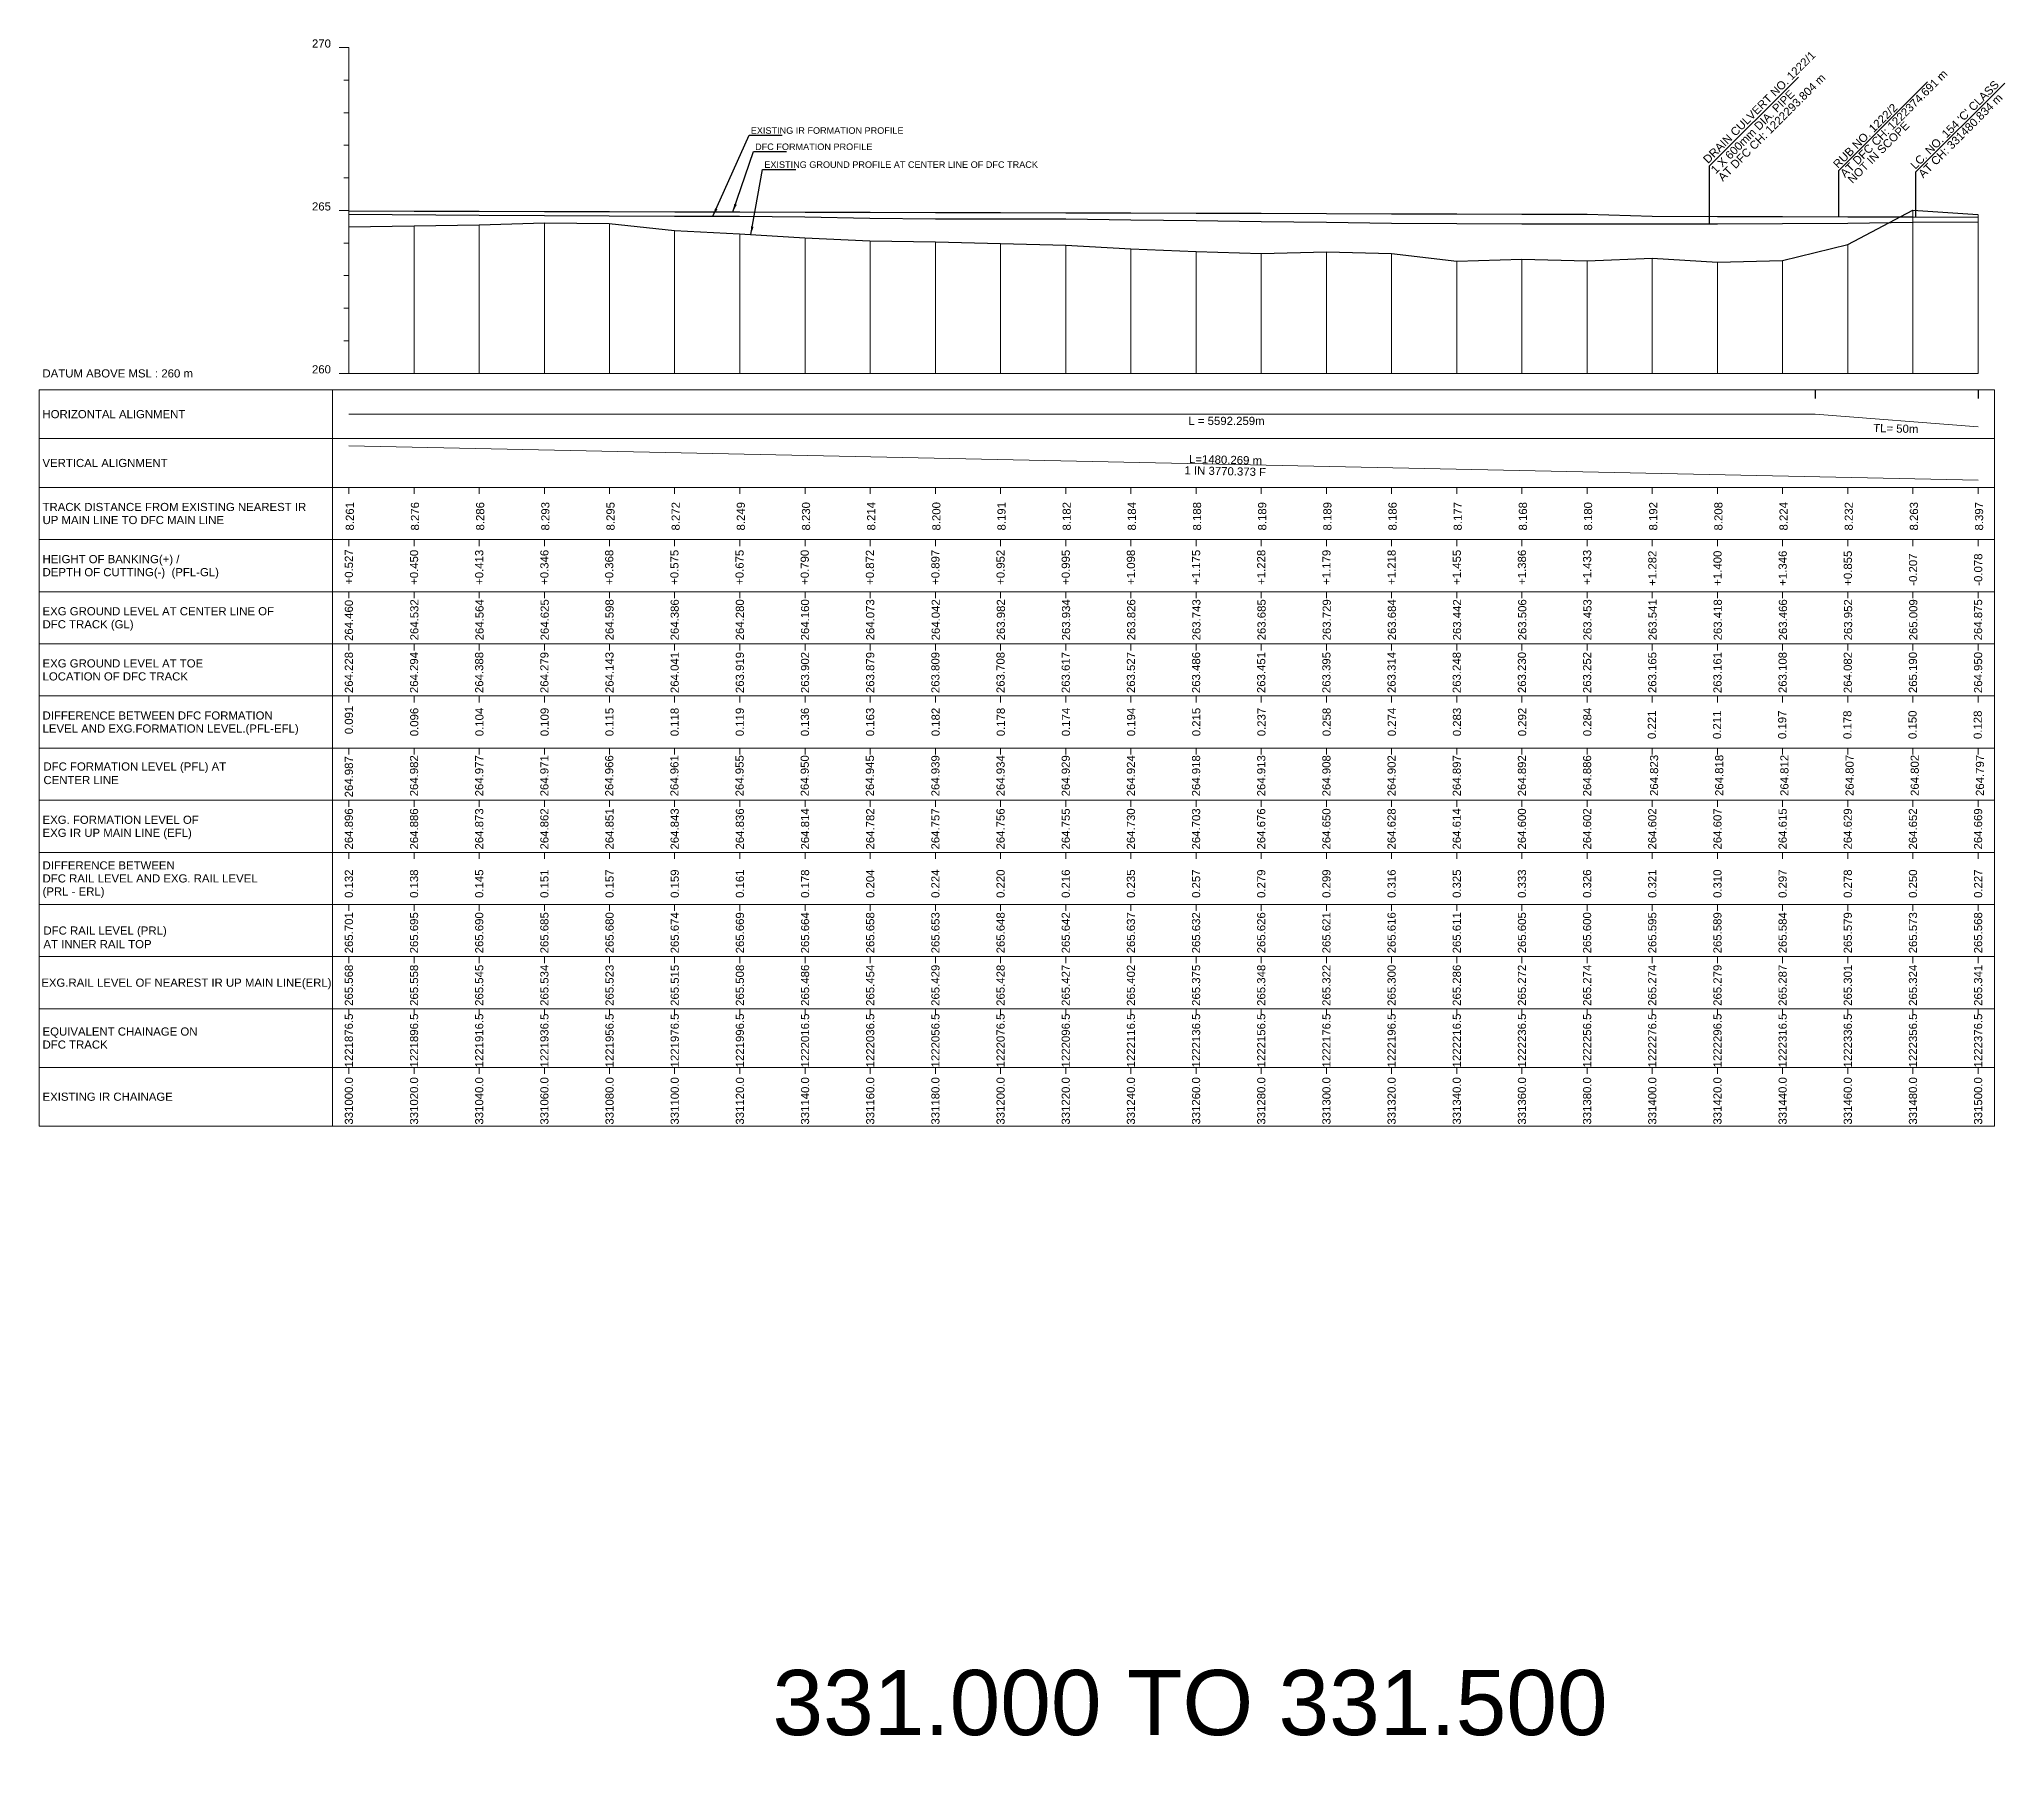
# Model space of a CAD drawing. Header units: metres. Extents: x -117481 to 30159, y 3176 to 3713.
# Drawn here: x 23905 to 24508, y 3176 to 3707 of the extents above; entities that cross this region are included whole.
import ezdxf
from ezdxf.enums import TextEntityAlignment as Align

# ---------------------------------------------------------------- set-up
doc = ezdxf.new("R2010")
doc.units = ezdxf.units.M
doc.header["$MEASUREMENT"] = 0
for name, color, linetype, lineweight in [('Horizontal Alignment', 7, 'Continuous', 0), ('LS CUT FILL', 10, 'Continuous', 0), ('LS DATUM', 7, 'Continuous', 0), ('LS DATUM X', 7, 'Continuous', 0), ('LS DATUM Y', 7, 'Continuous', 0), ('LS DIFF. EXG.RL & PRO. RL', 10, 'Continuous', 0), ('LS DIFF. PFL & EFL', 10, 'Continuous', 0), ('LS EXG FL', 7, 'Continuous', 0), ('LS EXG GL', 7, 'Continuous', 0), ('LS EXG GL AT PRO TOE', 7, 'Continuous', 0), ('LS EXG IR CH', 7, 'Continuous', 0), ('LS EXG RL', 7, 'Continuous', 0), ('LS EXG. FL', 7, 'Continuous', 0), ('LS EXG. GL', 7, 'Continuous', 0), ('LS EXG. GL AT PRO. TOE', 7, 'Continuous', 0), ('LS EXG. IR CH', 7, 'Continuous', 0), ('LS EXG. RL', 7, 'Continuous', 0), ('LS FRAME', 7, 'Continuous', 0), ('LS HORIZONTAL ALIGNMENT', 10, 'Continuous', 0), ('LS PFL-EFL', 10, 'Continuous', 0), ('LS PRL-ERL', 10, 'Continuous', 0), ('LS PRO FL', 10, 'Continuous', 0), ('LS PRO RAIL LEVEL', 10, 'Continuous', 0), ('LS PRO. CUT & FILL', 10, 'Continuous', 0), ('LS PRO. DFCC CH', 10, 'Continuous', 0), ('LS PRO. FL', 10, 'Continuous', 0), ('LS PRO. RL', 10, 'Continuous', 0), ('LS PROFILE EXG FL', 7, 'Continuous', 25), ('LS PROFILE EXG GL', 7, 'Continuous', 30), ('LS PROFILE PRO FL', 1, 'Continuous', 30), ('LS TICKS', 7, 'Continuous', 0), ("LS TRACK CENTER's", 10, 'Continuous', 0), ('LS VERTICAL ALIGNMENT', 10, 'Continuous', 0), ('Profile Existing GL', 7, 'Continuous', 0), ('Profile Fill', 7, 'Continuous', 0), ('Profile Grid', 7, 'Continuous', 0), ('Proposed Formation Level', 7, 'Continuous', 0)]:
    doc.layers.add(name, color=color, linetype=linetype, lineweight=lineweight)
for name, color, linetype in [('LS DRAIN CULVERT', 10, 'Continuous'), ("LS LC'S", 7, 'Continuous'), ('ref text', 3, 'Continuous')]:
    doc.layers.add(name, color=color, linetype=linetype)
doc.styles.get("Standard").update_dxf_attribs({"font": 'arial.ttf'})
doc.styles.add('Style-Arial', font='arial.ttf')
doc.styles.add('StyleArial', font='arial.ttf')
doc.dimstyles.get("Standard").update_dxf_attribs({"dimtxt": 5, "dimasz": 0.18, "dimexe": 0.18, "dimexo": 0.0625, "dimgap": 0.09, "dimtad": 0, "dimtih": 1, "dimtoh": 1, "dimdec": 4, "dimzin": 0, "dimdsep": 46, "dimtxsty": 'Standard', "dimcen": 0.09, "dimadec": 0, "dimazin": 0, "dimtfac": 1, "dimtdec": 4, "dimtofl": 0, "dimtmove": 0, "dimatfit": 3, "dimfxl": 1, "dimtolj": 1, "dimtzin": 0, "dimarcsym": 0})

msp = doc.modelspace()

# ---------------------------------------------------------------- texts
at = {"color": 1}
for s, p in [('0.221', (24401.12, 3492.06)), ('0.211', (24421.12, 3492.06)), ('0.197', (24441.12, 3492.06)), ('0.178', (24461.12, 3492.06)), ('0.150', (24481.12, 3492.06)), ('0.128', (24501.12, 3492.06)), ('264.823', (24401.8, 3474.58)), ('264.818', (24421.8, 3474.58)), ('264.812', (24441.8, 3474.58)), ('264.807', (24461.8, 3474.58)), ('264.802', (24481.8, 3474.58)), ('264.797', (24501.8, 3474.58))]:
    msp.add_text(s, height=2.5, rotation=90, dxfattribs=at).set_placement(p)
at = {"layer": 'Horizontal Alignment', "color": 1, "insert": (24269.33, 3589.69), "char_height": 2.5, "attachment_point": 5, "line_spacing_factor": 0.96, "style": 'Style-Arial'}
msp.add_mtext('L = 5592.259m', dxfattribs=at)
at = {"layer": 'LS CUT FILL', "lineweight": 0, "style": 'Style-Arial'}
msp.add_text('+0.527', height=2.5, rotation=90, dxfattribs=at).set_placement((24000, 3550.28), align=Align.MIDDLE_RIGHT)
at = {"layer": 'LS DATUM', "color": 7, "style": 'StyleArial'}
msp.add_text('DATUM ABOVE MSL : 260 m', height=2.5, rotation=0.00003, dxfattribs=at).set_placement((23905.97, 3604.28), align=Align.MIDDLE_LEFT)
at = {"layer": 'LS DATUM Y', "color": 7, "lineweight": 0, "style": 'Style-Arial'}
for s, p in [('270', (23994.5, 3704.28)), ('270', (23994.5, 3704.28)), ('265', (23994.5, 3654.28)), ('260', (23994.5, 3604.28))]:
    msp.add_text(s, height=2.5, dxfattribs=at).set_placement(p, align=Align.RIGHT)
at = {"layer": 'LS DIFF. EXG.RL & PRO. RL', "color": 10, "style": 'StyleArial'}
for s, p in [('DIFFERENCE BETWEEN ', (23906, 3453.28)), ('DFC RAIL LEVEL AND EXG. RAIL LEVEL ', (23906, 3449.28)), ('(PRL - ERL)', (23906, 3445.28))]:
    msp.add_text(s, height=2.5, rotation=0.00003, dxfattribs=at).set_placement(p, align=Align.MIDDLE_LEFT)
at = {"layer": 'LS DIFF. PFL & EFL', "color": 10, "style": 'StyleArial'}
for s, p in [('DIFFERENCE BETWEEN DFC FORMATION ', (23906, 3499.28)), ('LEVEL AND EXG.FORMATION LEVEL.(PFL-EFL)', (23906, 3495.28))]:
    msp.add_text(s, height=2.5, rotation=0.00003, dxfattribs=at).set_placement(p, align=Align.MIDDLE_LEFT)
at = {"layer": 'LS DRAIN CULVERT'}
for s, p in [('DRAIN CULVERT NO. 1222/1', (24417.11, 3668.51)), ('1 X 600mm DIA. PIPE', (24419.47, 3665.36)), ('AT DFC CH: 1222293.804 m', (24421.67, 3663.07))]:
    msp.add_text(s, height=2.5, rotation=44.95988, dxfattribs=at).set_placement(p)
at = {"layer": 'LS EXG FL', "style": 'StyleArial'}
for s, p in [('EXG. FORMATION LEVEL OF', (23906, 3467.28)), ('EXG IR UP MAIN LINE (EFL)', (23906, 3463.28))]:
    msp.add_text(s, height=2.5, rotation=0.00003, dxfattribs=at).set_placement(p, align=Align.MIDDLE_LEFT)
at = {"layer": 'LS EXG GL', "lineweight": 0, "style": 'Style-Arial'}
msp.add_text('264.460', height=2.5, rotation=90, dxfattribs=at).set_placement((24000, 3534.78), align=Align.MIDDLE_RIGHT)
at = {"layer": 'LS EXG GL AT PRO TOE', "color": 7, "style": 'StyleArial'}
for s, p in [('EXG GROUND LEVEL AT TOE', (23906, 3515.28)), ('LOCATION OF DFC TRACK', (23906, 3511.28))]:
    msp.add_text(s, height=2.5, rotation=0.00003, dxfattribs=at).set_placement(p, align=Align.MIDDLE_LEFT)
at = {"layer": 'LS EXG IR CH', "style": 'Style-Arial'}
for s, p in [('331000.0', (24000, 3388.28)), ('331020.0', (24020, 3388.28)), ('331040.0', (24040, 3388.28)), ('331060.0', (24060, 3388.28)), ('331080.0', (24080, 3388.28)), ('331100.0', (24100, 3388.28)), ('331120.0', (24120, 3388.28)), ('331140.0', (24140, 3388.28)), ('331160.0', (24160, 3388.28)), ('331180.0', (24180, 3388.28)), ('331200.0', (24200, 3388.28)), ('331220.0', (24220, 3388.28)), ('331240.0', (24240, 3388.28)), ('331260.0', (24260, 3388.28)), ('331280.0', (24280, 3388.28)), ('331300.0', (24300, 3388.28)), ('331320.0', (24320, 3388.28)), ('331340.0', (24340, 3388.28)), ('331360.0', (24360, 3388.28)), ('331380.0', (24380, 3388.28)), ('331400.0', (24400, 3388.28)), ('331420.0', (24420, 3388.28)), ('331440.0', (24440, 3388.28)), ('331460.0', (24460, 3388.28)), ('331480.0', (24480, 3388.28)), ('331500.0', (24500, 3388.28))]:
    msp.add_text(s, height=2.5, rotation=90, dxfattribs=at).set_placement(p, align=Align.MIDDLE_RIGHT)
at = {"layer": 'LS EXG RL', "style": 'Style-Arial'}
for s, p in [('265.568', (24000, 3422.78)), ('265.558', (24020, 3422.78)), ('265.545', (24040, 3422.78)), ('265.534', (24060, 3422.78)), ('265.523', (24080, 3422.78)), ('265.515', (24100, 3422.78)), ('265.508', (24120, 3422.78)), ('265.486', (24140, 3422.78)), ('265.454', (24160, 3422.78)), ('265.429', (24180, 3422.78)), ('265.428', (24200, 3422.78)), ('265.427', (24220, 3422.78)), ('265.402', (24240, 3422.78)), ('265.375', (24260, 3422.78)), ('265.348', (24280, 3422.78)), ('265.322', (24300, 3422.78)), ('265.300', (24320, 3422.78)), ('265.286', (24340, 3422.78)), ('265.272', (24360, 3422.78)), ('265.274', (24380, 3422.78)), ('265.274', (24400, 3422.78)), ('265.279', (24420, 3422.78)), ('265.287', (24440, 3422.78)), ('265.301', (24460, 3422.78)), ('265.324', (24480, 3422.78)), ('265.341', (24500, 3422.78))]:
    msp.add_text(s, height=2.5, rotation=90, dxfattribs=at).set_placement(p, align=Align.MIDDLE_RIGHT)
at = {"layer": 'LS EXG. FL'}
for s, p in [('264.896', (24000, 3470.78)), ('264.886', (24020, 3470.78)), ('264.873', (24040, 3470.78)), ('264.862', (24060, 3470.78)), ('264.851', (24079.98, 3470.78)), ('264.843', (24099.98, 3470.78)), ('264.836', (24119.98, 3470.78)), ('264.814', (24139.99, 3470.78)), ('264.782', (24159.99, 3470.78)), ('264.757', (24179.99, 3470.78)), ('264.756', (24199.99, 3470.78)), ('264.755', (24219.99, 3470.78)), ('264.730', (24240, 3470.78)), ('264.703', (24260, 3470.78)), ('264.676', (24279.99, 3470.78)), ('264.650', (24299.99, 3470.78)), ('264.628', (24319.99, 3470.78)), ('264.614', (24339.99, 3470.78)), ('264.600', (24359.99, 3470.78)), ('264.602', (24380, 3470.78)), ('264.602', (24400, 3470.78)), ('264.607', (24420, 3470.78)), ('264.615', (24440, 3470.78)), ('264.629', (24459.99, 3470.78)), ('264.652', (24479.99, 3470.78)), ('264.669', (24499.99, 3470.78))]:
    msp.add_text(s, height=2.5, rotation=90, dxfattribs=at).set_placement(p, align=Align.MIDDLE_RIGHT)
at = {"layer": 'LS EXG. GL', "color": 7, "style": 'StyleArial'}
for s, p in [('EXG GROUND LEVEL AT CENTER LINE OF ', (23906, 3531.28)), ('DFC TRACK (GL)', (23906, 3527.28))]:
    msp.add_text(s, height=2.5, rotation=0.00003, dxfattribs=at).set_placement(p, align=Align.MIDDLE_LEFT)
at = {"layer": 'LS EXG. GL AT PRO. TOE'}
for s, p in [('264.228', (24000, 3518.78)), ('264.294', (24020, 3518.78)), ('264.388', (24040, 3518.78)), ('264.279', (24060, 3518.78)), ('264.143', (24079.98, 3518.78)), ('264.041', (24099.98, 3518.78)), ('263.919', (24119.98, 3518.78)), ('263.902', (24139.99, 3518.78)), ('263.879', (24159.99, 3518.78)), ('263.809', (24179.99, 3518.78)), ('263.708', (24199.99, 3518.78)), ('263.617', (24219.99, 3518.78)), ('263.527', (24240, 3518.78)), ('263.486', (24260, 3518.78)), ('263.451', (24279.99, 3518.78)), ('263.395', (24299.99, 3518.78)), ('263.314', (24319.99, 3518.78)), ('263.248', (24339.99, 3518.78)), ('263.230', (24359.99, 3518.78)), ('263.252', (24380, 3518.78)), ('263.165', (24400, 3518.78)), ('263.161', (24420, 3518.78)), ('263.108', (24440, 3518.78)), ('264.082', (24459.99, 3518.78)), ('265.190', (24479.99, 3518.78)), ('264.950', (24499.99, 3518.78))]:
    msp.add_text(s, height=2.5, rotation=90, dxfattribs=at).set_placement(p, align=Align.MIDDLE_RIGHT)
at = {"layer": 'LS EXG. IR CH', "style": 'StyleArial'}
msp.add_text('EXISTING IR CHAINAGE', height=2.5, rotation=0.00003, dxfattribs=at).set_placement((23906, 3382.28), align=Align.MIDDLE_LEFT)
at = {"layer": 'LS EXG. RL', "style": 'StyleArial'}
msp.add_text('EXG.RAIL LEVEL OF NEAREST IR UP MAIN LINE(ERL)', height=2.5, rotation=0.00003, dxfattribs=at).set_placement((23905.61, 3417.28), align=Align.MIDDLE_LEFT)
at = {"layer": 'LS HORIZONTAL ALIGNMENT', "style": 'StyleArial'}
msp.add_text('HORIZONTAL ALIGNMENT', height=2.5, rotation=0.00003, dxfattribs=at).set_placement((23905.97, 3591.78), align=Align.MIDDLE_LEFT)
at = {"layer": 'LS HORIZONTAL ALIGNMENT', "lineweight": 0, "insert": (24474.73, 3587.35), "char_height": 2.5, "attachment_point": 5, "rotation": 358.55645, "line_spacing_factor": 0.6, "style": 'Style-Arial'}
msp.add_mtext('TL= 50m', dxfattribs=at)
at = {"layer": "LS LC'S", "color": 10, "lineweight": 13, "style": 'Style-Arial'}
for s, p in [('AT DFC CH: 1222374.691 m', (24459.15, 3664.25)), ('RUB NO. 1222/2', (24456.98, 3667.04))]:
    msp.add_text(s, height=2.5, rotation=45.02641, dxfattribs=at).set_placement(p)
at = {"layer": "LS LC'S", "lineweight": 13, "style": 'Style-Arial'}
for s, p in [("LC. NO. 154 'C' CLASS", (24480.72, 3666.73)), ('AT CH: 331480.834 m', (24483.16, 3664.07))]:
    msp.add_text(s, height=2.5, rotation=45.02641, dxfattribs=at).set_placement(p)
at = {"layer": "LS LC'S", "color": 5, "lineweight": 13, "style": 'Style-Arial'}
msp.add_text('NOT IN SCOPE', height=2.5, rotation=45.02641, dxfattribs=at).set_placement((24461.46, 3662.4))
at = {"layer": 'LS PFL-EFL'}
msp.add_text('0.091', height=2.5, rotation=90, dxfattribs=at).set_placement((24000, 3502.28), align=Align.MIDDLE_RIGHT)
for s, p in [('0.096', (24021.31, 3492.91)), ('0.104', (24041.31, 3492.91)), ('0.109', (24061.31, 3492.91)), ('0.115', (24081.21, 3492.91)), ('0.118', (24101.21, 3492.91)), ('0.119', (24121.21, 3492.91)), ('0.136', (24141.21, 3492.91)), ('0.163', (24161.21, 3492.91)), ('0.182', (24181.31, 3492.91)), ('0.178', (24201.31, 3492.91)), ('0.174', (24221.31, 3492.91)), ('0.194', (24241.31, 3492.91)), ('0.215', (24261.31, 3492.91)), ('0.237', (24281.31, 3492.91)), ('0.258', (24301.31, 3492.91)), ('0.274', (24321.31, 3492.91)), ('0.283', (24341.31, 3492.91)), ('0.292', (24361.31, 3492.91)), ('0.284', (24381.31, 3492.91))]:
    msp.add_text(s, height=2.5, rotation=90, dxfattribs=at).set_placement(p)
at = {"layer": 'LS PRL-ERL'}
for s, p in [('0.132', (24001.25, 3443.28)), ('0.138', (24021.25, 3443.28)), ('0.145', (24041.25, 3443.28)), ('0.151', (24061.25, 3443.28)), ('0.157', (24081.25, 3443.28)), ('0.159', (24101.25, 3443.28)), ('0.161', (24121.25, 3443.28)), ('0.178', (24141.25, 3443.28)), ('0.204', (24161.25, 3443.28)), ('0.224', (24181.25, 3443.28)), ('0.220', (24201.25, 3443.28)), ('0.216', (24221.25, 3443.28)), ('0.235', (24241.25, 3443.28)), ('0.257', (24261.25, 3443.28)), ('0.279', (24281.25, 3443.28)), ('0.299', (24301.25, 3443.28)), ('0.316', (24321.25, 3443.28)), ('0.325', (24341.25, 3443.28)), ('0.333', (24361.25, 3443.28)), ('0.326', (24381.25, 3443.28)), ('0.321', (24401.25, 3443.28)), ('0.310', (24421.25, 3443.28)), ('0.297', (24441.25, 3443.28)), ('0.278', (24461.25, 3443.28)), ('0.250', (24481.25, 3443.28)), ('0.227', (24501.25, 3443.28))]:
    msp.add_text(s, height=2.5, rotation=90, dxfattribs=at).set_placement(p)
at = {"layer": 'LS PRO FL', "lineweight": 0, "style": 'Style-Arial'}
msp.add_text('264.987', height=2.5, rotation=90, dxfattribs=at).set_placement((24000, 3486.78), align=Align.MIDDLE_RIGHT)
at = {"layer": 'LS PRO RAIL LEVEL'}
for s, p in [('265.701', (24001.25, 3426.28)), ('265.695', (24021.25, 3426.28)), ('265.690', (24041.25, 3426.28)), ('265.685', (24061.25, 3426.28)), ('265.680', (24081.25, 3426.28)), ('265.674', (24101.25, 3426.28)), ('265.669', (24121.25, 3426.28)), ('265.664', (24141.25, 3426.28)), ('265.658', (24161.25, 3426.28)), ('265.653', (24181.25, 3426.28)), ('265.648', (24201.25, 3426.28)), ('265.642', (24221.25, 3426.28)), ('265.637', (24241.25, 3426.28)), ('265.632', (24261.25, 3426.28)), ('265.626', (24281.25, 3426.28)), ('265.621', (24301.25, 3426.28)), ('265.616', (24321.25, 3426.28)), ('265.611', (24341.25, 3426.28)), ('265.605', (24361.25, 3426.28)), ('265.600', (24381.25, 3426.28)), ('265.595', (24401.25, 3426.28)), ('265.589', (24421.25, 3426.28)), ('265.584', (24441.25, 3426.28)), ('265.579', (24461.25, 3426.28)), ('265.573', (24481.25, 3426.28)), ('265.568', (24501.25, 3426.28))]:
    msp.add_text(s, height=2.5, rotation=90, dxfattribs=at).set_placement(p)
at = {"layer": 'LS PRO. CUT & FILL', "color": 10, "style": 'StyleArial'}
for s, p in [('HEIGHT OF BANKING(+) /', (23906, 3547.28)), ('DEPTH OF CUTTING(-)  (PFL-GL)', (23906, 3543.28))]:
    msp.add_text(s, height=2.5, rotation=0.00003, dxfattribs=at).set_placement(p, align=Align.MIDDLE_LEFT)
at = {"layer": 'LS PRO. DFCC CH', "color": 10, "style": 'Style-Arial'}
for s, p in [('EQUIVALENT CHAINAGE ON ', (23906, 3402.28)), ('DFC TRACK', (23906, 3398.28))]:
    msp.add_text(s, height=2.5, rotation=0.00003, dxfattribs=at).set_placement(p, align=Align.MIDDLE_LEFT)
at = {"layer": 'LS PRO. DFCC CH'}
for s, p in [('1221876.5', (24001.25, 3391.28)), ('1221896.5', (24021.25, 3391.28)), ('1221916.5', (24041.25, 3391.28)), ('1221936.5', (24061.25, 3391.28)), ('1221956.5', (24081.25, 3391.28)), ('1221976.5', (24101.25, 3391.28)), ('1221996.5', (24121.25, 3391.28)), ('1222016.5', (24141.25, 3391.28)), ('1222036.5', (24161.25, 3391.28)), ('1222056.5', (24181.25, 3391.28)), ('1222076.5', (24201.25, 3391.28)), ('1222096.5', (24221.25, 3391.28)), ('1222116.5', (24241.25, 3391.28)), ('1222136.5', (24261.25, 3391.28)), ('1222156.5', (24281.25, 3391.28)), ('1222176.5', (24301.25, 3391.28)), ('1222196.5', (24321.25, 3391.28)), ('1222216.5', (24341.25, 3391.28)), ('1222236.5', (24361.25, 3391.28)), ('1222256.5', (24381.25, 3391.28)), ('1222276.5', (24401.25, 3391.28)), ('1222296.5', (24421.25, 3391.28)), ('1222316.5', (24441.25, 3391.28)), ('1222336.5', (24461.25, 3391.28)), ('1222356.5', (24481.25, 3391.28)), ('1222376.5', (24501.25, 3391.28))]:
    msp.add_text(s, height=2.5, rotation=90, dxfattribs=at).set_placement(p)
at = {"layer": 'LS PRO. FL', "color": 10, "insert": (23906.27, 3484.89), "char_height": 2.5, "width": 61.4311, "attachment_point": 1, "rotation": 0.00003, "style": 'StyleArial'}
msp.add_mtext('DFC FORMATION LEVEL (PFL) AT CENTER LINE ', dxfattribs=at)
at = {"layer": 'LS PRO. RL', "color": 10, "insert": (23906.27, 3434.53), "char_height": 2.5, "width": 47.5918, "attachment_point": 1, "rotation": 0.00003, "style": 'StyleArial'}
msp.add_mtext('DFC RAIL LEVEL (PRL)\\PAT INNER RAIL TOP', dxfattribs=at)
at = {"layer": 'LS PROFILE EXG FL', "color": 7, "linetype": 'Continuous', "lineweight": 0, "style": 'Style-Arial'}
msp.add_text('EXISTING IR FORMATION PROFILE', height=2, dxfattribs=at).set_placement((24123.34, 3677.82))
at = {"layer": 'LS PROFILE EXG GL', "color": 7, "lineweight": 0, "style": 'Style-Arial'}
msp.add_text('EXISTING GROUND PROFILE AT CENTER LINE OF DFC TRACK', height=2, dxfattribs=at).set_placement((24127.49, 3667.36, 0))
at = {"layer": 'LS PROFILE PRO FL', "style": 'Style-Arial'}
msp.add_text(' DFC FORMATION PROFILE', height=2, dxfattribs=at).set_placement((24123.89, 3672.84, 0))
at = {"layer": "LS TRACK CENTER's", "color": 10, "style": 'StyleArial'}
for s, p in [('TRACK DISTANCE FROM EXISTING NEAREST IR ', (23906, 3563.28)), ('UP MAIN LINE TO DFC MAIN LINE', (23906, 3559.28))]:
    msp.add_text(s, height=2.5, rotation=0.00003, dxfattribs=at).set_placement(p, align=Align.MIDDLE_LEFT)
at = {"layer": 'LS VERTICAL ALIGNMENT', "style": 'StyleArial'}
msp.add_text('VERTICAL ALIGNMENT', height=2.5, rotation=0.00003, dxfattribs=at).set_placement((23905.97, 3576.78), align=Align.MIDDLE_LEFT)
at = {"layer": 'LS VERTICAL ALIGNMENT', "lineweight": 0, "insert": (24269, 3576.01), "char_height": 2.5, "attachment_point": 5, "rotation": 358.70226, "line_spacing_factor": 0.84, "style": 'Style-Arial'}
msp.add_mtext('L=1480.269 m\\P1 IN 3770.373 F', dxfattribs=at)
at = {"layer": 'Profile Existing GL', "color": 7, "style": 'Style-Arial'}
for s, p in [('264.532', (24020.09, 3528.65)), ('264.564', (24040.09, 3528.65)), ('264.625', (24060.09, 3528.65)), ('264.598', (24079.99, 3528.65)), ('264.386', (24099.99, 3528.65)), ('264.280', (24119.99, 3528.65)), ('264.160', (24139.99, 3528.65)), ('264.073', (24159.99, 3528.65)), ('264.042', (24180.09, 3528.65)), ('263.982', (24200.09, 3528.65)), ('263.934', (24220.09, 3528.65)), ('263.826', (24240.09, 3528.65)), ('263.743', (24260.09, 3528.65)), ('263.685', (24280.09, 3528.65)), ('263.729', (24300.09, 3528.65)), ('263.684', (24320.09, 3528.65)), ('263.442', (24340.09, 3528.65)), ('263.506', (24360.09, 3528.65)), ('263.453', (24380.09, 3528.65)), ('263.541', (24400.09, 3528.65)), ('263.418', (24420.09, 3528.65)), ('263.466', (24440.09, 3528.65)), ('263.952', (24460.09, 3528.65)), ('265.009', (24480.09, 3528.65)), ('264.875', (24499.99, 3528.65))]:
    msp.add_text(s, height=2.5, rotation=90, dxfattribs=at).set_placement(p, align=Align.MIDDLE_CENTER)
at = {"layer": 'Profile Fill', "color": 1, "style": 'Style-Arial'}
for s, p in [('+0.450', (24020, 3544.75)), ('+0.413', (24040, 3544.75)), ('+0.346', (24060, 3544.75)), ('+0.368', (24079.9, 3544.75)), ('+0.575', (24099.9, 3544.75)), ('+0.675', (24119.9, 3544.75)), ('+0.790', (24139.9, 3544.75)), ('+0.872', (24159.9, 3544.75)), ('+0.897', (24180, 3544.75)), ('+0.952', (24200, 3544.75)), ('+0.995', (24220, 3544.75)), ('+1.098', (24240, 3544.75)), ('+1.175', (24260, 3544.75)), ('+1.228', (24280, 3544.75)), ('+1.179', (24300, 3544.75)), ('+1.218', (24320, 3544.75)), ('+1.455', (24340, 3544.75)), ('+1.386', (24360, 3544.75)), ('+1.433', (24380, 3544.75))]:
    msp.add_text(s, height=2.5, rotation=90, dxfattribs=at).set_placement(p, align=Align.MIDDLE_CENTER)
for s, p in [('+1.282', (24401.27, 3539.1)), ('+1.400', (24421.27, 3539.1)), ('+1.346', (24441.27, 3539.1)), ('+0.855', (24461.27, 3539.1)), ('-0.207', (24481.27, 3539.1)), ('-0.078', (24501.27, 3539.1))]:
    msp.add_text(s, height=2.5, rotation=90, dxfattribs=at).set_placement(p)
at = {"layer": 'Proposed Formation Level', "color": 1, "style": 'Style-Arial'}
for s, p in [('264.982', (24020, 3480.78)), ('264.977', (24040, 3480.78)), ('264.971', (24060, 3480.78)), ('264.966', (24079.9, 3480.78)), ('264.961', (24099.9, 3480.78)), ('264.955', (24119.9, 3480.78)), ('264.950', (24139.9, 3480.78)), ('264.945', (24159.9, 3480.78)), ('264.939', (24180, 3480.78)), ('264.934', (24200, 3480.78)), ('264.929', (24220, 3480.78)), ('264.924', (24240, 3480.78)), ('264.918', (24260, 3480.78)), ('264.913', (24280, 3480.78)), ('264.908', (24300, 3480.78)), ('264.902', (24320, 3480.78)), ('264.897', (24340, 3480.78)), ('264.892', (24360, 3480.78)), ('264.886', (24380, 3480.78))]:
    msp.add_text(s, height=2.5, rotation=90, dxfattribs=at).set_placement(p, align=Align.MIDDLE_CENTER)
at = {"layer": 'ref text', "color": 3, "insert": (24130, 3186.05), "char_height": 20, "width": 256.3165, "attachment_point": 7, "bg_fill": 3, "box_fill_scale": 1.5, "bg_fill_color": 256, "bg_fill_transparency": 0}
msp.add_mtext('331.000 TO 331.500', dxfattribs=at)

# ---------------------------------------------------------------- blocks, each defined once
blk = doc.blocks.new('A$C0b953af1')
at = {"color": 1}
for s, p in [('8.261', (0, 0)), ('8.276', (20, 0)), ('8.286', (40, 0)), ('8.293', (60, 0)), ('8.295', (80, 0)), ('8.272', (100, 0)), ('8.249', (120, 0)), ('8.230', (140, 0)), ('8.214', (160, 0)), ('8.200', (180, 0)), ('8.191', (200, 0)), ('8.182', (220, 0)), ('8.184', (240, 0)), ('8.188', (260, 0)), ('8.189', (280, 0)), ('8.189', (300, 0)), ('8.186', (320, 0)), ('8.177', (340, 0)), ('8.168', (360, 0)), ('8.180', (380, 0)), ('8.192', (400, 0)), ('8.208', (420, 0)), ('8.224', (440, 0)), ('8.232', (460, 0)), ('8.263', (480, 0)), ('8.397', (500, 0))]:
    blk.add_text(s, height=2.5, rotation=90, dxfattribs=at).set_placement(p)

# ---------------------------------------------------------------- linework, layer by layer
at = {"color": 0}
for p, q in [((24450, 3599.28), (24450, 3596.54)), ((24499.99, 3599.28), (24499.99, 3596.54))]:
    msp.add_line(p, q, dxfattribs=at)
for points in [[(24484.46, 3693.78), (24457.13, 3666.45), (24457.13, 3652.36)], [(24508.15, 3693.36), (24480.82, 3666.04), (24480.82, 3652.3)]]:
    msp.add_lwpolyline(points)
at = {"color": 0, "lineweight": 30}
msp.add_lwpolyline([(24000, 3649.28), (24040, 3649.92), (24060, 3650.53), (24079.9, 3650.26), (24099.9, 3648.14), (24119.9, 3647.08), (24139.9, 3645.88), (24159.9, 3645.01), (24180, 3644.7), (24200, 3644.1), (24220, 3643.62), (24240, 3642.54), (24260, 3641.71), (24280, 3641.13), (24300, 3641.57), (24320, 3641.12), (24340, 3638.7), (24360, 3639.34), (24380, 3638.81), (24400, 3639.69), (24420, 3638.46), (24440, 3638.94), (24460, 3643.8), (24480, 3654.37), (24499.9, 3653.03)], dxfattribs=at)
at = {"color": 1, "lineweight": 30}
msp.add_lwpolyline([(24000, 3654.15), (24020, 3654.1), (24040, 3654.05), (24060, 3653.99), (24080, 3653.94), (24100, 3653.89), (24120, 3653.83), (24140, 3653.78), (24160, 3653.73), (24180, 3653.67), (24200, 3653.62), (24220, 3653.57), (24240, 3653.52), (24260, 3653.46), (24280, 3653.41), (24300, 3653.36), (24320, 3653.3), (24340, 3653.25), (24360, 3653.2), (24380, 3653.14), (24400, 3652.51), (24420, 3652.46), (24440, 3652.4), (24460, 3652.35), (24480, 3652.3), (24500, 3652.25)], dxfattribs=at)
at = {"color": 0, "lineweight": 25}
msp.add_lwpolyline([(24000, 3653.14), (24040, 3652.88), (24060, 3652.77), (24079.9, 3652.66), (24099.9, 3652.58), (24119.9, 3652.51), (24139.9, 3652.29), (24159.9, 3651.97), (24180, 3651.72), (24200, 3651.71), (24220, 3651.7), (24240, 3651.45), (24260, 3651.18), (24280, 3650.91), (24300, 3650.65), (24320, 3650.43), (24340, 3650.29), (24360, 3650.15), (24380, 3650.17), (24400, 3650.17), (24420, 3650.22), (24440, 3650.3), (24460, 3650.44), (24480, 3650.67), (24499.9, 3650.84)], dxfattribs=at)
at = {"layer": 'LS DATUM X', "color": 7, "linetype": 'Continuous', "lineweight": 0}
msp.add_line((24000, 3604.28), (24499.99, 3604.28), dxfattribs=at)
at = {"layer": 'LS DATUM Y', "color": 7, "linetype": 'Continuous', "lineweight": 0}
for p, q in [((23997, 3704.28), (24000, 3704.28)), ((23997, 3704.28), (24000, 3704.28)), ((24000, 3604.28), (24000, 3704.28)), ((23998.5, 3694.28), (24000, 3694.28)), ((23998.5, 3684.28), (24000, 3684.28)), ((23998.5, 3674.28), (24000, 3674.28)), ((23998.5, 3664.28), (24000, 3664.28)), ((23997, 3654.28), (24000, 3654.28)), ((23998.5, 3644.28), (24000, 3644.28)), ((23998.5, 3634.28), (24000, 3634.28)), ((23998.5, 3624.28), (24000, 3624.28)), ((23998.5, 3614.28), (24000, 3614.28)), ((23997, 3604.28), (24000, 3604.28))]:
    msp.add_line(p, q, dxfattribs=at)
at = {"layer": 'LS DRAIN CULVERT'}
msp.add_lwpolyline([(24444.83, 3695.23), (24417.5, 3667.91), (24417.5, 3650.13)], dxfattribs=at)
at = {"layer": 'LS FRAME'}
for points in [[(23995, 3373.28), (23905, 3373.28), (23905, 3599.28)], [(23905, 3599.28), (23995, 3599.28)], [(23995, 3584.28), (23905, 3584.28)], [(23995, 3569.28), (23905, 3569.28)], [(23995, 3553.28), (23905, 3553.28)], [(23905, 3553.28), (23995, 3553.28)], [(23995, 3537.28), (23905, 3537.28)], [(23905, 3537.28), (23995, 3537.28)], [(23995, 3521.28), (23905, 3521.28)], [(23905, 3521.28), (23995, 3521.28)], [(23995, 3505.28), (23905, 3505.28)], [(23995, 3489.28), (23905, 3489.28)], [(23905, 3489.28), (23995, 3489.28)], [(23995, 3473.28), (23905, 3473.28)], [(23905, 3473.28), (23995, 3473.28)], [(23995, 3457.28), (23905, 3457.28)], [(23905, 3457.28), (23995, 3457.28)], [(23995, 3441.28), (23905, 3441.28)], [(23905, 3441.28), (23995, 3441.28)], [(23995, 3425.28), (23905, 3425.28)], [(23995, 3409.28), (23905, 3409.28)], [(23995, 3391.28), (23905, 3391.28)]]:
    msp.add_lwpolyline(points, dxfattribs=at)
at = {"layer": 'LS FRAME', "color": 7, "linetype": 'Continuous', "lineweight": 0, "flags": 128}
for points in [[(23995, 3584.28), (24504.99, 3584.28), (24504.99, 3599.28), (23995, 3599.28), (23995, 3584.28)], [(23995, 3569.28), (24504.99, 3569.28), (24504.99, 3584.28), (23995, 3584.28), (23995, 3569.28)], [(23995, 3553.28), (24504.99, 3553.28), (24504.99, 3569.28), (23995, 3569.28), (23995, 3553.28)], [(23995, 3537.28), (24504.99, 3537.28), (24504.99, 3553.28), (23995, 3553.28), (23995, 3537.28)], [(23995, 3521.28), (24504.99, 3521.28), (24504.99, 3537.28), (23995, 3537.28), (23995, 3521.28)], [(23995, 3505.28), (24504.99, 3505.28), (24504.99, 3521.28), (23995, 3521.28), (23995, 3505.28)], [(23995, 3489.28), (24504.99, 3489.28), (24504.99, 3505.28), (23995, 3505.28), (23995, 3489.28)], [(23995, 3473.28), (24504.99, 3473.28), (24504.99, 3489.28), (23995, 3489.28), (23995, 3473.28)], [(23995, 3457.28), (24504.99, 3457.28), (24504.99, 3473.28), (23995, 3473.28), (23995, 3457.28)], [(23995, 3441.28), (24504.99, 3441.28), (24504.99, 3457.28), (23995, 3457.28), (23995, 3441.28)], [(23995, 3425.28), (24504.99, 3425.28), (24504.99, 3441.28), (23995, 3441.28), (23995, 3425.28)], [(23995, 3409.28), (24504.99, 3409.28), (24504.99, 3425.28), (23995, 3425.28), (23995, 3409.28)], [(23995, 3391.28), (24504.99, 3391.28), (24504.99, 3409.28), (23995, 3409.28), (23995, 3391.28)], [(23995, 3373.28), (24504.99, 3373.28), (24504.99, 3391.28), (23995, 3391.28), (23995, 3373.28)]]:
    msp.add_lwpolyline(points, close=True, dxfattribs=at)
at = {"layer": 'LS FRAME', "color": 7, "linetype": 'Continuous', "lineweight": 0}
msp.add_3dface([(23995, 3505.28), (23915, 3505.28), (23915, 3505.28)], dxfattribs=at)
at = {"layer": 'LS HORIZONTAL ALIGNMENT', "lineweight": 0, "flags": 128}
msp.add_lwpolyline([(24000, 3591.78), (24450, 3591.78), (24499.99, 3587.83)], dxfattribs=at)
at = {"layer": 'LS TICKS', "color": 7, "linetype": 'Continuous', "lineweight": 0, "flags": 128}
for points in [[(24000, 3567.28), (24000, 3569.28)], [(24020, 3567.28), (24020, 3569.28)], [(24040, 3567.28), (24040, 3569.28)], [(24060, 3567.28), (24060, 3569.28)], [(24079.98, 3567.28), (24079.98, 3569.28)], [(24099.98, 3567.28), (24099.98, 3569.28)], [(24119.98, 3567.28), (24119.98, 3569.28)], [(24139.99, 3567.28), (24139.99, 3569.28)], [(24159.99, 3567.28), (24159.99, 3569.28)], [(24179.99, 3567.28), (24179.99, 3569.28)], [(24199.99, 3567.28), (24199.99, 3569.28)], [(24219.99, 3567.28), (24219.99, 3569.28)], [(24240, 3567.28), (24240, 3569.28)], [(24260, 3567.28), (24260, 3569.28)], [(24279.99, 3567.28), (24279.99, 3569.28)], [(24299.99, 3567.28), (24299.99, 3569.28)], [(24319.99, 3567.28), (24319.99, 3569.28)], [(24339.99, 3567.28), (24339.99, 3569.28)], [(24359.99, 3567.28), (24359.99, 3569.28)], [(24380, 3567.28), (24380, 3569.28)], [(24400, 3567.28), (24400, 3569.28)], [(24420, 3567.28), (24420, 3569.28)], [(24440, 3567.28), (24440, 3569.28)], [(24459.99, 3567.28), (24459.99, 3569.28)], [(24479.99, 3567.28), (24479.99, 3569.28)], [(24499.99, 3567.28), (24499.99, 3569.28)], [(24000, 3551.28), (24000, 3553.28)], [(24020, 3551.28), (24020, 3553.28)], [(24040, 3551.28), (24040, 3553.28)], [(24060, 3551.28), (24060, 3553.28)], [(24079.98, 3551.28), (24079.98, 3553.28)], [(24099.98, 3551.28), (24099.98, 3553.28)], [(24119.98, 3551.28), (24119.98, 3553.28)], [(24139.99, 3551.28), (24139.99, 3553.28)], [(24159.99, 3551.28), (24159.99, 3553.28)], [(24179.99, 3551.28), (24179.99, 3553.28)], [(24199.99, 3551.28), (24199.99, 3553.28)], [(24219.99, 3551.28), (24219.99, 3553.28)], [(24240, 3551.28), (24240, 3553.28)], [(24260, 3551.28), (24260, 3553.28)], [(24279.99, 3551.28), (24279.99, 3553.28)], [(24299.99, 3551.28), (24299.99, 3553.28)], [(24319.99, 3551.28), (24319.99, 3553.28)], [(24339.99, 3551.28), (24339.99, 3553.28)], [(24359.99, 3551.28), (24359.99, 3553.28)], [(24380, 3551.28), (24380, 3553.28)], [(24400, 3551.28), (24400, 3553.28)], [(24420, 3551.28), (24420, 3553.28)], [(24440, 3551.28), (24440, 3553.28)], [(24459.99, 3551.28), (24459.99, 3553.28)], [(24479.99, 3551.28), (24479.99, 3553.28)], [(24499.99, 3551.28), (24499.99, 3553.28)], [(24000, 3535.28), (24000, 3537.28)], [(24020, 3535.28), (24020, 3537.28)], [(24040, 3535.28), (24040, 3537.28)], [(24060, 3535.28), (24060, 3537.28)], [(24079.98, 3535.28), (24079.98, 3537.28)], [(24099.98, 3535.28), (24099.98, 3537.28)], [(24119.98, 3535.28), (24119.98, 3537.28)], [(24139.99, 3535.28), (24139.99, 3537.28)], [(24159.99, 3535.28), (24159.99, 3537.28)], [(24179.99, 3535.28), (24179.99, 3537.28)], [(24199.99, 3535.28), (24199.99, 3537.28)], [(24219.99, 3535.28), (24219.99, 3537.28)], [(24240, 3535.28), (24240, 3537.28)], [(24260, 3535.28), (24260, 3537.28)], [(24279.99, 3535.28), (24279.99, 3537.28)], [(24299.99, 3535.28), (24299.99, 3537.28)], [(24319.99, 3535.28), (24319.99, 3537.28)], [(24339.99, 3535.28), (24339.99, 3537.28)], [(24359.99, 3535.28), (24359.99, 3537.28)], [(24380, 3535.28), (24380, 3537.28)], [(24400, 3535.28), (24400, 3537.28)], [(24420, 3535.28), (24420, 3537.28)], [(24440, 3535.28), (24440, 3537.28)], [(24459.99, 3535.28), (24459.99, 3537.28)], [(24479.99, 3535.28), (24479.99, 3537.28)], [(24499.99, 3535.28), (24499.99, 3537.28)], [(24000, 3519.28), (24000, 3521.28)], [(24020, 3519.28), (24020, 3521.28)], [(24040, 3519.28), (24040, 3521.28)], [(24060, 3519.28), (24060, 3521.28)], [(24079.98, 3519.28), (24079.98, 3521.28)], [(24099.98, 3519.28), (24099.98, 3521.28)], [(24119.98, 3519.28), (24119.98, 3521.28)], [(24139.99, 3519.28), (24139.99, 3521.28)], [(24159.99, 3519.28), (24159.99, 3521.28)], [(24179.99, 3519.28), (24179.99, 3521.28)], [(24199.99, 3519.28), (24199.99, 3521.28)], [(24219.99, 3519.28), (24219.99, 3521.28)], [(24240, 3519.28), (24240, 3521.28)], [(24260, 3519.28), (24260, 3521.28)], [(24279.99, 3519.28), (24279.99, 3521.28)], [(24299.99, 3519.28), (24299.99, 3521.28)], [(24319.99, 3519.28), (24319.99, 3521.28)], [(24339.99, 3519.28), (24339.99, 3521.28)], [(24359.99, 3519.28), (24359.99, 3521.28)], [(24380, 3519.28), (24380, 3521.28)], [(24400, 3519.28), (24400, 3521.28)], [(24420, 3519.28), (24420, 3521.28)], [(24440, 3519.28), (24440, 3521.28)], [(24459.99, 3519.28), (24459.99, 3521.28)], [(24479.99, 3519.28), (24479.99, 3521.28)], [(24499.99, 3519.28), (24499.99, 3521.28)], [(24000, 3503.28), (24000, 3505.28)], [(24020, 3503.28), (24020, 3505.28)], [(24040, 3503.28), (24040, 3505.28)], [(24060, 3503.28), (24060, 3505.28)], [(24079.98, 3503.28), (24079.98, 3505.28)], [(24099.98, 3503.28), (24099.98, 3505.28)], [(24119.98, 3503.28), (24119.98, 3505.28)], [(24139.99, 3503.28), (24139.99, 3505.28)], [(24159.99, 3503.28), (24159.99, 3505.28)], [(24179.99, 3503.28), (24179.99, 3505.28)], [(24199.99, 3503.28), (24199.99, 3505.28)], [(24219.99, 3503.28), (24219.99, 3505.28)], [(24240, 3503.28), (24240, 3505.28)], [(24260, 3503.28), (24260, 3505.28)], [(24279.99, 3503.28), (24279.99, 3505.28)], [(24299.99, 3503.28), (24299.99, 3505.28)], [(24319.99, 3503.28), (24319.99, 3505.28)], [(24339.99, 3503.28), (24339.99, 3505.28)], [(24359.99, 3503.28), (24359.99, 3505.28)], [(24380, 3503.28), (24380, 3505.28)], [(24400, 3503.28), (24400, 3505.28)], [(24420, 3503.28), (24420, 3505.28)], [(24440, 3503.28), (24440, 3505.28)], [(24459.99, 3503.28), (24459.99, 3505.28)], [(24479.99, 3503.28), (24479.99, 3505.28)], [(24499.99, 3503.28), (24499.99, 3505.28)], [(24000, 3487.28), (24000, 3489.28)], [(24020, 3487.28), (24020, 3489.28)], [(24040, 3487.28), (24040, 3489.28)], [(24060, 3487.28), (24060, 3489.28)], [(24079.98, 3487.28), (24079.98, 3489.28)], [(24099.98, 3487.28), (24099.98, 3489.28)], [(24119.98, 3487.28), (24119.98, 3489.28)], [(24139.99, 3487.28), (24139.99, 3489.28)], [(24159.99, 3487.28), (24159.99, 3489.28)], [(24179.99, 3487.28), (24179.99, 3489.28)], [(24199.99, 3487.28), (24199.99, 3489.28)], [(24219.99, 3487.28), (24219.99, 3489.28)], [(24240, 3487.28), (24240, 3489.28)], [(24260, 3487.28), (24260, 3489.28)], [(24279.99, 3487.28), (24279.99, 3489.28)], [(24299.99, 3487.28), (24299.99, 3489.28)], [(24319.99, 3487.28), (24319.99, 3489.28)], [(24339.99, 3487.28), (24339.99, 3489.28)], [(24359.99, 3487.28), (24359.99, 3489.28)], [(24380, 3487.28), (24380, 3489.28)], [(24400, 3487.28), (24400, 3489.28)], [(24420, 3487.28), (24420, 3489.28)], [(24440, 3487.28), (24440, 3489.28)], [(24459.99, 3487.28), (24459.99, 3489.28)], [(24479.99, 3487.28), (24479.99, 3489.28)], [(24499.99, 3487.28), (24499.99, 3489.28)], [(24000, 3471.28), (24000, 3473.28)], [(24020, 3471.28), (24020, 3473.28)], [(24040, 3471.28), (24040, 3473.28)], [(24060, 3471.28), (24060, 3473.28)], [(24079.98, 3471.28), (24079.98, 3473.28)], [(24099.98, 3471.28), (24099.98, 3473.28)], [(24119.98, 3471.28), (24119.98, 3473.28)], [(24139.99, 3471.28), (24139.99, 3473.28)], [(24159.99, 3471.28), (24159.99, 3473.28)], [(24179.99, 3471.28), (24179.99, 3473.28)], [(24199.99, 3471.28), (24199.99, 3473.28)], [(24219.99, 3471.28), (24219.99, 3473.28)], [(24240, 3471.28), (24240, 3473.28)], [(24260, 3471.28), (24260, 3473.28)], [(24279.99, 3471.28), (24279.99, 3473.28)], [(24299.99, 3471.28), (24299.99, 3473.28)], [(24319.99, 3471.28), (24319.99, 3473.28)], [(24339.99, 3471.28), (24339.99, 3473.28)], [(24359.99, 3471.28), (24359.99, 3473.28)], [(24380, 3471.28), (24380, 3473.28)], [(24400, 3471.28), (24400, 3473.28)], [(24420, 3471.28), (24420, 3473.28)], [(24440, 3471.28), (24440, 3473.28)], [(24459.99, 3471.28), (24459.99, 3473.28)], [(24479.99, 3471.28), (24479.99, 3473.28)], [(24499.99, 3471.28), (24499.99, 3473.28)], [(24000, 3455.28), (24000, 3457.28)], [(24020, 3455.28), (24020, 3457.28)], [(24040, 3455.28), (24040, 3457.28)], [(24060, 3455.28), (24060, 3457.28)], [(24079.98, 3455.28), (24079.98, 3457.28)], [(24099.98, 3455.28), (24099.98, 3457.28)], [(24119.98, 3455.28), (24119.98, 3457.28)], [(24139.99, 3455.28), (24139.99, 3457.28)], [(24159.99, 3455.28), (24159.99, 3457.28)], [(24179.99, 3455.28), (24179.99, 3457.28)], [(24199.99, 3455.28), (24199.99, 3457.28)], [(24219.99, 3455.28), (24219.99, 3457.28)], [(24240, 3455.28), (24240, 3457.28)], [(24260, 3455.28), (24260, 3457.28)], [(24279.99, 3455.28), (24279.99, 3457.28)], [(24299.99, 3455.28), (24299.99, 3457.28)], [(24319.99, 3455.28), (24319.99, 3457.28)], [(24339.99, 3455.28), (24339.99, 3457.28)], [(24359.99, 3455.28), (24359.99, 3457.28)], [(24380, 3455.28), (24380, 3457.28)], [(24400, 3455.28), (24400, 3457.28)], [(24420, 3455.28), (24420, 3457.28)], [(24440, 3455.28), (24440, 3457.28)], [(24459.99, 3455.28), (24459.99, 3457.28)], [(24479.99, 3455.28), (24479.99, 3457.28)], [(24499.99, 3455.28), (24499.99, 3457.28)], [(24000, 3439.28), (24000, 3441.28)], [(24020, 3439.28), (24020, 3441.28)], [(24040, 3439.28), (24040, 3441.28)], [(24060, 3439.28), (24060, 3441.28)], [(24079.98, 3439.28), (24079.98, 3441.28)], [(24099.98, 3439.28), (24099.98, 3441.28)], [(24119.98, 3439.28), (24119.98, 3441.28)], [(24139.99, 3439.28), (24139.99, 3441.28)], [(24159.99, 3439.28), (24159.99, 3441.28)], [(24179.99, 3439.28), (24179.99, 3441.28)], [(24199.99, 3439.28), (24199.99, 3441.28)], [(24219.99, 3439.28), (24219.99, 3441.28)], [(24240, 3439.28), (24240, 3441.28)], [(24260, 3439.28), (24260, 3441.28)], [(24279.99, 3439.28), (24279.99, 3441.28)], [(24299.99, 3439.28), (24299.99, 3441.28)], [(24319.99, 3439.28), (24319.99, 3441.28)], [(24339.99, 3439.28), (24339.99, 3441.28)], [(24359.99, 3439.28), (24359.99, 3441.28)], [(24380, 3439.28), (24380, 3441.28)], [(24400, 3439.28), (24400, 3441.28)], [(24420, 3439.28), (24420, 3441.28)], [(24440, 3439.28), (24440, 3441.28)], [(24459.99, 3439.28), (24459.99, 3441.28)], [(24479.99, 3439.28), (24479.99, 3441.28)], [(24499.99, 3439.28), (24499.99, 3441.28)], [(24000, 3423.28), (24000, 3425.28)], [(24020, 3423.28), (24020, 3425.28)], [(24040, 3423.28), (24040, 3425.28)], [(24060, 3423.28), (24060, 3425.28)], [(24079.98, 3423.28), (24079.98, 3425.28)], [(24099.98, 3423.28), (24099.98, 3425.28)], [(24119.98, 3423.28), (24119.98, 3425.28)], [(24139.99, 3423.28), (24139.99, 3425.28)], [(24159.99, 3423.28), (24159.99, 3425.28)], [(24179.99, 3423.28), (24179.99, 3425.28)], [(24199.99, 3423.28), (24199.99, 3425.28)], [(24219.99, 3423.28), (24219.99, 3425.28)], [(24240, 3423.28), (24240, 3425.28)], [(24260, 3423.28), (24260, 3425.28)], [(24279.99, 3423.28), (24279.99, 3425.28)], [(24299.99, 3423.28), (24299.99, 3425.28)], [(24319.99, 3423.28), (24319.99, 3425.28)], [(24339.99, 3423.28), (24339.99, 3425.28)], [(24359.99, 3423.28), (24359.99, 3425.28)], [(24380, 3423.28), (24380, 3425.28)], [(24400, 3423.28), (24400, 3425.28)], [(24420, 3423.28), (24420, 3425.28)], [(24440, 3423.28), (24440, 3425.28)], [(24459.99, 3423.28), (24459.99, 3425.28)], [(24479.99, 3423.28), (24479.99, 3425.28)], [(24499.99, 3423.28), (24499.99, 3425.28)], [(24000, 3407.28), (24000, 3409.28)], [(24020, 3407.28), (24020, 3409.28)], [(24040, 3407.28), (24040, 3409.28)], [(24060, 3407.28), (24060, 3409.28)], [(24079.98, 3407.28), (24079.98, 3409.28)], [(24099.98, 3407.28), (24099.98, 3409.28)], [(24119.98, 3407.28), (24119.98, 3409.28)], [(24139.99, 3407.28), (24139.99, 3409.28)], [(24159.99, 3407.28), (24159.99, 3409.28)], [(24179.99, 3407.28), (24179.99, 3409.28)], [(24199.99, 3407.28), (24199.99, 3409.28)], [(24219.99, 3407.28), (24219.99, 3409.28)], [(24240, 3407.28), (24240, 3409.28)], [(24260, 3407.28), (24260, 3409.28)], [(24279.99, 3407.28), (24279.99, 3409.28)], [(24299.99, 3407.28), (24299.99, 3409.28)], [(24319.99, 3407.28), (24319.99, 3409.28)], [(24339.99, 3407.28), (24339.99, 3409.28)], [(24359.99, 3407.28), (24359.99, 3409.28)], [(24380, 3407.28), (24380, 3409.28)], [(24400, 3407.28), (24400, 3409.28)], [(24420, 3407.28), (24420, 3409.28)], [(24440, 3407.28), (24440, 3409.28)], [(24459.99, 3407.28), (24459.99, 3409.28)], [(24479.99, 3407.28), (24479.99, 3409.28)], [(24499.99, 3407.28), (24499.99, 3409.28)], [(24000, 3389.28), (24000, 3391.28)], [(24020, 3389.28), (24020, 3391.28)], [(24040, 3389.28), (24040, 3391.28)], [(24060, 3389.28), (24060, 3391.28)], [(24079.98, 3389.28), (24079.98, 3391.28)], [(24099.98, 3389.28), (24099.98, 3391.28)], [(24119.98, 3389.28), (24119.98, 3391.28)], [(24139.99, 3389.28), (24139.99, 3391.28)], [(24159.99, 3389.28), (24159.99, 3391.28)], [(24179.99, 3389.28), (24179.99, 3391.28)], [(24199.99, 3389.28), (24199.99, 3391.28)], [(24219.99, 3389.28), (24219.99, 3391.28)], [(24240, 3389.28), (24240, 3391.28)], [(24260, 3389.28), (24260, 3391.28)], [(24279.99, 3389.28), (24279.99, 3391.28)], [(24299.99, 3389.28), (24299.99, 3391.28)], [(24319.99, 3389.28), (24319.99, 3391.28)], [(24339.99, 3389.28), (24339.99, 3391.28)], [(24359.99, 3389.28), (24359.99, 3391.28)], [(24380, 3389.28), (24380, 3391.28)], [(24400, 3389.28), (24400, 3391.28)], [(24420, 3389.28), (24420, 3391.28)], [(24440, 3389.28), (24440, 3391.28)], [(24459.99, 3389.28), (24459.99, 3391.28)], [(24479.99, 3389.28), (24479.99, 3391.28)], [(24499.99, 3389.28), (24499.99, 3391.28)]]:
    msp.add_lwpolyline(points, dxfattribs=at)
at = {"layer": 'LS VERTICAL ALIGNMENT', "linetype": 'Continuous', "lineweight": 0, "flags": 128}
msp.add_lwpolyline([(24000, 3582.03), (24499.99, 3571.53)], dxfattribs=at)
at = {"layer": 'Profile Grid', "linetype": 'Continuous', "lineweight": 0, "flags": 128}
for points in [[(24020, 3604.28), (24020, 3649.6)], [(24040, 3604.28), (24040, 3649.92)], [(24060, 3604.28), (24060, 3650.53)], [(24079.98, 3604.28), (24079.98, 3650.26)], [(24479.99, 3604.28), (24479.99, 3654.37)], [(24499.99, 3604.28), (24499.99, 3653.09)], [(24000, 3604.28), (24000, 3648.88)], [(24099.98, 3604.28), (24099.98, 3648.14)], [(24119.98, 3604.28), (24119.98, 3647.09)], [(24139.99, 3604.28), (24139.99, 3645.88)], [(24159.99, 3604.28), (24159.99, 3645.01)], [(24179.99, 3604.28), (24179.99, 3644.7)], [(24199.99, 3604.28), (24199.99, 3644.1)], [(24219.99, 3604.28), (24219.99, 3643.63)], [(24459.99, 3604.28), (24459.99, 3643.78)], [(24240, 3604.28), (24240, 3642.54)], [(24260, 3604.28), (24260, 3641.71)], [(24279.99, 3604.28), (24279.99, 3641.13)], [(24299.99, 3604.28), (24299.99, 3641.57)], [(24319.99, 3604.28), (24319.99, 3641.13)], [(24339.99, 3604.28), (24339.99, 3638.7)], [(24359.99, 3604.28), (24359.99, 3639.34)], [(24380, 3604.28), (24380, 3638.82)], [(24400, 3604.28), (24400, 3639.69)], [(24420, 3604.28), (24420, 3638.46)], [(24440, 3604.28), (24440, 3638.94)]]:
    msp.add_lwpolyline(points, dxfattribs=at)

# ---------------------------------------------------------------- block references
at = {"color": 5}
msp.add_blockref('A$C0b953af1', (24001.54, 3556.06), dxfattribs=at)

msp.set_redraw_order([(e.dxf.handle, doc.entitydb.next_handle()) for e in msp.query("TEXT MTEXT ATTDEF DIMENSION ARC_DIMENSION")])  # texts and dimensions are drawn at this point

# ---------------------------------------------------------------- leaders
at = {"layer": 'LS PROFILE EXG FL', "color": 7, "lineweight": -3}
msp.add_leader([(24111.73, 3652.54), (24122.83, 3677.36), (24132.97, 3677.36)], dimstyle='Standard', override={"dimasz": 2.5, "dimexe": 0.25, "dimexo": 0.25, "dimgap": 0.25, "dimtad": 0, "dimtih": 0, "dimtoh": 0, "dimzin": 11, "dimadec": 4, "dimazin": 3, "dimatfit": 1, "dimfrac": 2, "dimtolj": 0, "dimtzin": 11}, dxfattribs=at)
at = {"layer": 'LS PROFILE EXG GL', "color": 7, "lineweight": -3}
msp.add_leader([(24123.35, 3646.87, 0), (24126.98, 3666.9, 0), (24137.12, 3666.9, 0)], dimstyle='Standard', override={"dimasz": 2.5, "dimexe": 0.25, "dimexo": 0.25, "dimgap": 0.25, "dimtad": 0, "dimtih": 0, "dimtoh": 0, "dimzin": 11, "dimadec": 4, "dimazin": 3, "dimatfit": 1, "dimfrac": 2, "dimtolj": 0, "dimtzin": 11}, dxfattribs=at)
at = {"layer": 'LS PROFILE PRO FL', "lineweight": -3}
msp.add_leader([(24117.86, 3653.84, 0), (24124.17, 3672.38, 0), (24134.31, 3672.38, 0)], dimstyle='Standard', override={"dimasz": 2.5, "dimexe": 0.25, "dimexo": 0.25, "dimgap": 0.25, "dimtad": 0, "dimtih": 0, "dimtoh": 0, "dimzin": 11, "dimadec": 4, "dimazin": 3, "dimatfit": 1, "dimfrac": 2, "dimtolj": 0, "dimtzin": 11}, dxfattribs=at)

doc.saveas('drawing.dxf')
